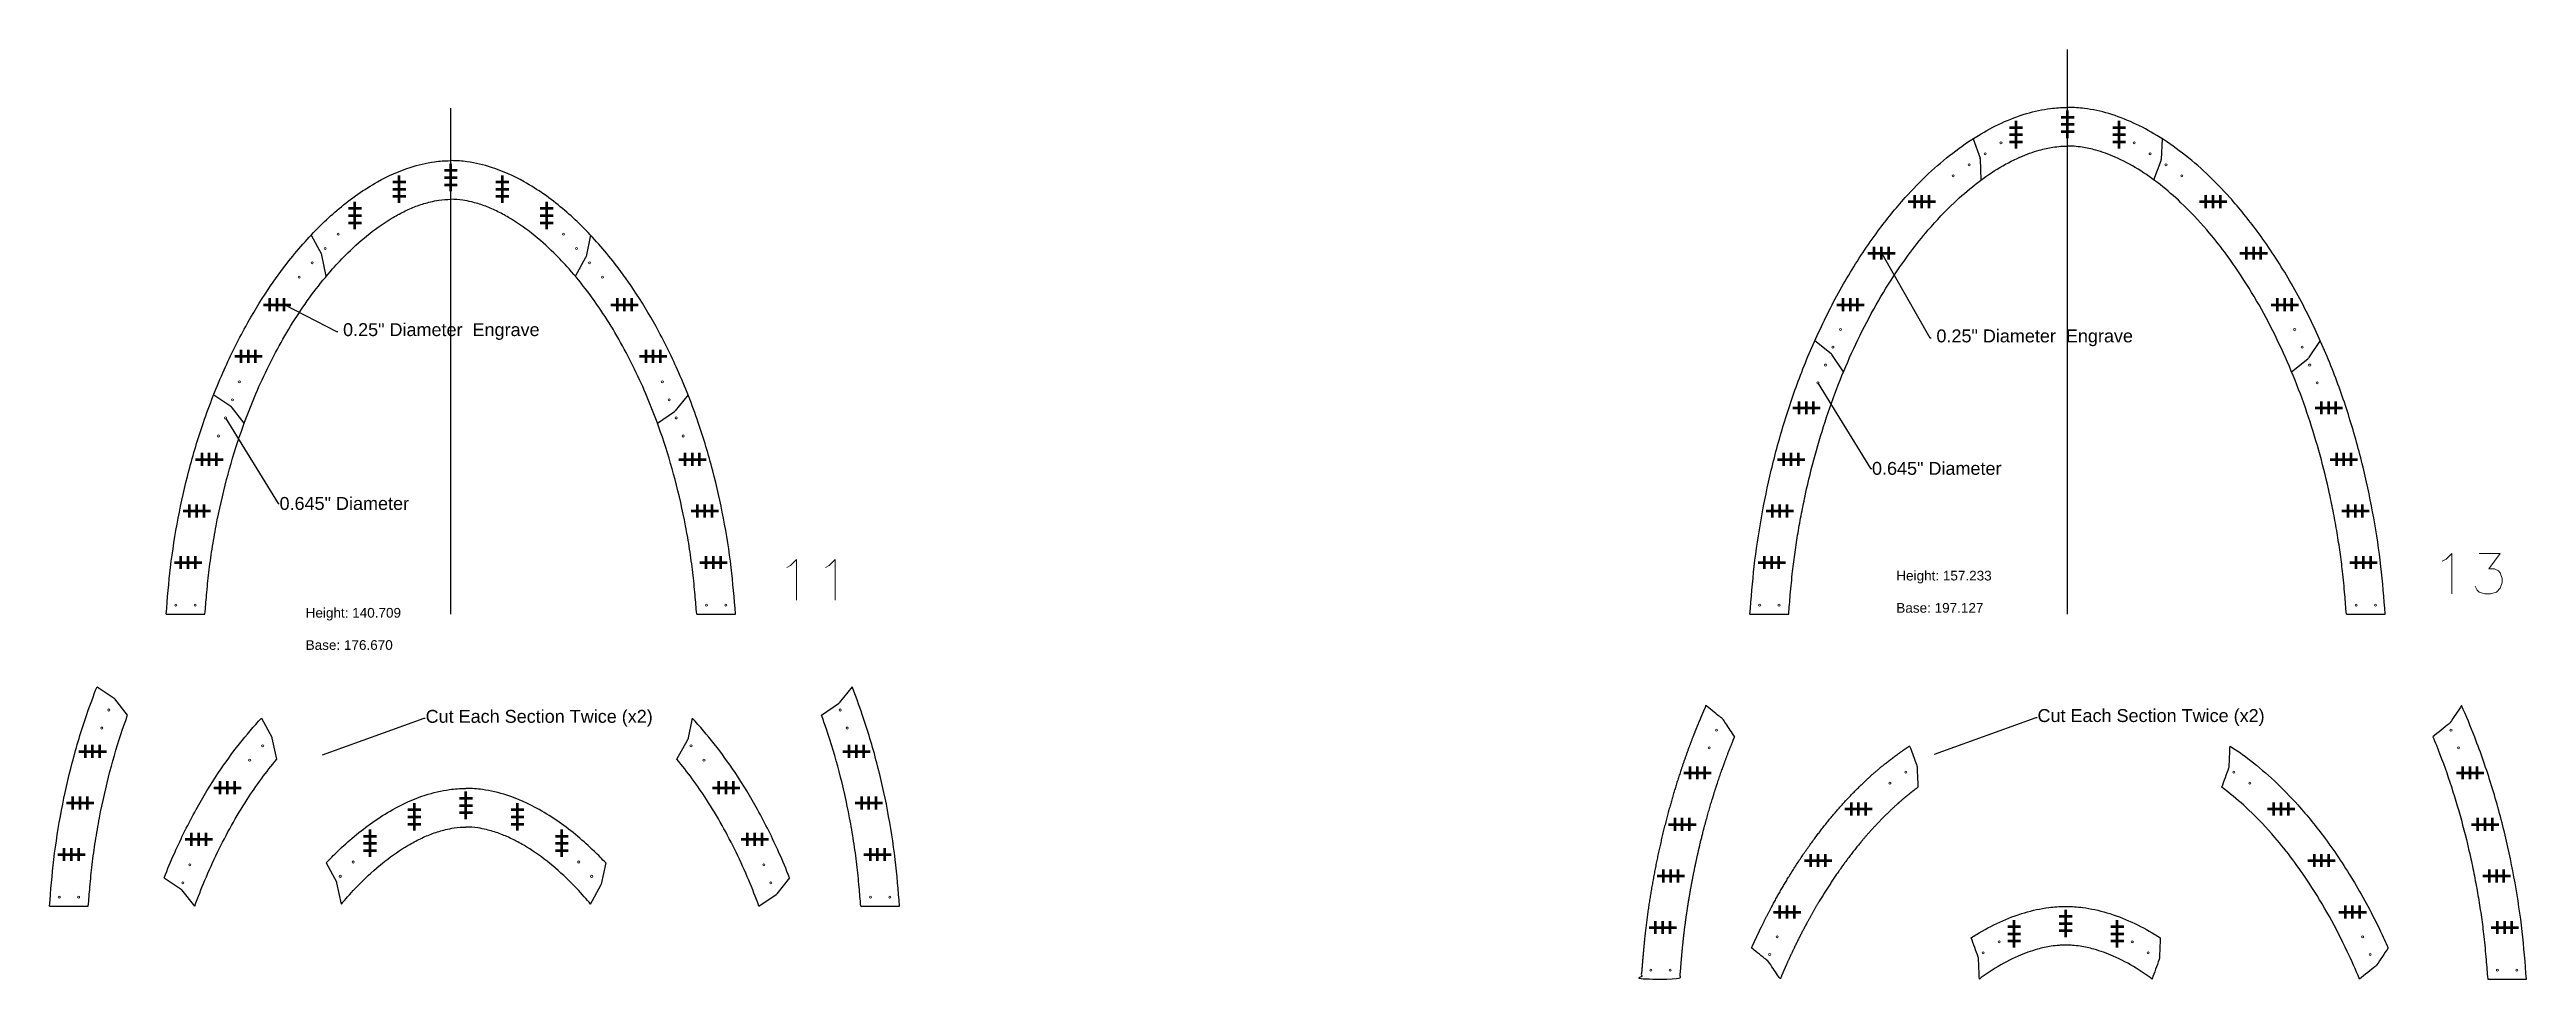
# Model space of a CAD drawing. Header units: inches. Extents: x -241 to 10083, y -1696 to 1281.
# Drawn here: x 2006 to 2774, y -1454 to -1165 of the extents above; entities that cross this region are included whole.
import ezdxf
from ezdxf import colors
from ezdxf.entities.mleader import LeaderData, LeaderLine
from ezdxf.math import Vec2, Vec3

# ---------------------------------------------------------------- set-up
doc = ezdxf.new("R2010")
doc.units = ezdxf.units.IN
doc.header["$MEASUREMENT"] = 0
doc.header["$PDMODE"] = 2
doc.header["$PDSIZE"] = 2
for name, color, linetype, lineweight in [('Annotation', 7, 'Continuous', 9), ('Drilling', 3, 'Continuous', 13), ('Engrave', 4, 'Continuous', 50)]:
    doc.layers.add(name, color=color, linetype=linetype, lineweight=lineweight)
doc.styles.get("Standard").update_dxf_attribs({"font": 'Arial.ttf'})

msp = doc.modelspace()

# ---------------------------------------------------------------- texts
at = {"layer": 'Annotation', "char_height": 3, "attachment_point": 1}
for s, insert in [('Height: 157.233\\P \\PBase: 197.127', (2578.68324, -1327.20412)), ('Height: 140.709\\P \\PBase: 176.670', (2085.04661, -1338.73072))]:
    msp.add_mtext_dynamic_manual_height_columns(s, width=45.2101633, gutter_width=1, heights=[0], dxfattribs=dict(at, insert=insert))

# ---------------------------------------------------------------- blocks, each defined once
blk = doc.blocks.new('*U1269')
at = {"layer": 'Engrave'}
blk.add_point((0, 0), dxfattribs=at)
blk = doc.blocks.new('*U1270')
at = {"layer": 'Engrave', "color": 0, "linetype": 'ByBlock', "lineweight": -2, "transparency": 16777216}
for p in [(0, 0), (2.25, 0), (4.5, 0)]:
    blk.add_blockref('*U1269', p, dxfattribs=at)
blk = doc.blocks.new('*U1271')
at = {"layer": 'Engrave'}
blk.add_point((0, 0), dxfattribs=at)
blk = doc.blocks.new('*U1272')
at = {"layer": 'Engrave', "color": 0, "linetype": 'ByBlock', "lineweight": -2, "transparency": 16777216}
for p in [(0, 0), (2.25, 0), (4.5, 0)]:
    blk.add_blockref('*U1271', p, dxfattribs=at)
blk = doc.blocks.new('*U1273')
at = {"layer": 'Engrave'}
blk.add_point((0, 0), dxfattribs=at)
blk = doc.blocks.new('*U1274')
at = {"layer": 'Engrave', "color": 0, "linetype": 'ByBlock', "lineweight": -2, "transparency": 16777216}
for p in [(0, 0), (2.25, 0), (4.5, 0)]:
    blk.add_blockref('*U1273', p, dxfattribs=at)
blk = doc.blocks.new('*U1275')
at = {"layer": 'Engrave'}
blk.add_point((0, 0), dxfattribs=at)
blk = doc.blocks.new('*U1276')
at = {"layer": 'Engrave', "color": 0, "linetype": 'ByBlock', "lineweight": -2, "transparency": 16777216}
for p in [(0, 0), (2.25, 0), (4.5, 0)]:
    blk.add_blockref('*U1275', p, dxfattribs=at)
blk = doc.blocks.new('*U1277')
at = {"layer": 'Engrave'}
blk.add_point((0, 0), dxfattribs=at)
blk = doc.blocks.new('*U1278')
at = {"layer": 'Engrave', "color": 0, "linetype": 'ByBlock', "lineweight": -2, "transparency": 16777216}
for p in [(0, 0), (2.25, 0), (4.5, 0)]:
    blk.add_blockref('*U1277', p, dxfattribs=at)
blk = doc.blocks.new('*U1279')
at = {"layer": 'Engrave'}
blk.add_point((0, 0), dxfattribs=at)
blk = doc.blocks.new('*U1280')
at = {"layer": 'Engrave', "color": 0, "linetype": 'ByBlock', "lineweight": -2, "transparency": 16777216}
for p in [(0, 0), (2.25, 0), (4.5, 0)]:
    blk.add_blockref('*U1279', p, dxfattribs=at)
blk = doc.blocks.new('*U1281')
at = {"layer": 'Engrave'}
blk.add_point((0, 0), dxfattribs=at)
blk = doc.blocks.new('*U1282')
at = {"layer": 'Engrave', "color": 0, "linetype": 'ByBlock', "lineweight": -2, "transparency": 16777216}
for p in [(0, 0), (2.25, 0), (4.5, 0)]:
    blk.add_blockref('*U1281', p, dxfattribs=at)
blk = doc.blocks.new('*U1283')
at = {"layer": 'Engrave'}
blk.add_point((0, 0), dxfattribs=at)
blk = doc.blocks.new('*U1284')
at = {"layer": 'Engrave', "color": 0, "linetype": 'ByBlock', "lineweight": -2, "transparency": 16777216}
for p in [(0, 0), (2.25, 0), (4.5, 0)]:
    blk.add_blockref('*U1283', p, dxfattribs=at)
blk = doc.blocks.new('*U1285')
at = {"layer": 'Engrave'}
blk.add_point((0, 0), dxfattribs=at)
blk = doc.blocks.new('*U1286')
at = {"layer": 'Engrave', "color": 0, "linetype": 'ByBlock', "lineweight": -2, "transparency": 16777216}
for p in [(0, 0), (2.25, 0), (4.5, 0)]:
    blk.add_blockref('*U1285', p, dxfattribs=at)
blk = doc.blocks.new('*U1287')
at = {"layer": 'Engrave'}
blk.add_point((0, 0), dxfattribs=at)
blk = doc.blocks.new('*U1288')
at = {"layer": 'Engrave', "color": 0, "linetype": 'ByBlock', "lineweight": -2, "transparency": 16777216}
for p in [(0, 0), (2.25, 0), (4.5, 0)]:
    blk.add_blockref('*U1287', p, dxfattribs=at)
blk = doc.blocks.new('*U1289')
at = {"layer": 'Engrave'}
blk.add_point((0, 0), dxfattribs=at)
blk = doc.blocks.new('*U1290')
at = {"layer": 'Engrave', "color": 0, "linetype": 'ByBlock', "lineweight": -2, "transparency": 16777216}
for p in [(0, 0), (2.25, 0), (4.5, 0)]:
    blk.add_blockref('*U1289', p, dxfattribs=at)
blk = doc.blocks.new('*U1291')
at = {"layer": 'Engrave'}
blk.add_point((0, 0), dxfattribs=at)
blk = doc.blocks.new('*U1292')
at = {"layer": 'Engrave', "color": 0, "linetype": 'ByBlock', "lineweight": -2, "transparency": 16777216}
for p in [(0, 0), (2.25, 0), (4.5, 0)]:
    blk.add_blockref('*U1291', p, dxfattribs=at)
blk = doc.blocks.new('*U1293')
at = {"layer": 'Engrave'}
blk.add_point((0, 0), dxfattribs=at)
blk = doc.blocks.new('*U1294')
at = {"layer": 'Engrave', "color": 0, "linetype": 'ByBlock', "lineweight": -2, "transparency": 16777216}
for p in [(0, 0), (2.25, 0), (4.5, 0)]:
    blk.add_blockref('*U1293', p, dxfattribs=at)
blk = doc.blocks.new('*U1295')
at = {"layer": 'Engrave'}
blk.add_point((0, 0), dxfattribs=at)
blk = doc.blocks.new('*U1296')
at = {"layer": 'Engrave', "color": 0, "linetype": 'ByBlock', "lineweight": -2, "transparency": 16777216}
for p in [(0, 0), (2.25, 0), (4.5, 0)]:
    blk.add_blockref('*U1295', p, dxfattribs=at)
blk = doc.blocks.new('*U1297')
at = {"layer": 'Engrave'}
blk.add_point((0, 0), dxfattribs=at)
blk = doc.blocks.new('*U1298')
at = {"layer": 'Engrave', "color": 0, "linetype": 'ByBlock', "lineweight": -2, "transparency": 16777216}
for p in [(0, 0), (2.25, 0), (4.5, 0)]:
    blk.add_blockref('*U1297', p, dxfattribs=at)
blk = doc.blocks.new('*U1299')
at = {"layer": 'Engrave'}
blk.add_point((0, 0), dxfattribs=at)
blk = doc.blocks.new('*U1300')
at = {"layer": 'Engrave', "color": 0, "linetype": 'ByBlock', "lineweight": -2, "transparency": 16777216}
for p in [(0, 0), (2.25, 0), (4.5, 0)]:
    blk.add_blockref('*U1299', p, dxfattribs=at)
blk = doc.blocks.new('*U1301')
at = {"layer": 'Engrave'}
blk.add_point((0, 0), dxfattribs=at)
blk = doc.blocks.new('*U1302')
at = {"layer": 'Engrave', "color": 0, "linetype": 'ByBlock', "lineweight": -2, "transparency": 16777216}
for p in [(0, 0), (2.25, 0), (4.5, 0)]:
    blk.add_blockref('*U1301', p, dxfattribs=at)
blk = doc.blocks.new('*U1303')
at = {"layer": 'Engrave'}
blk.add_point((0, 0), dxfattribs=at)
blk = doc.blocks.new('*U1304')
at = {"layer": 'Engrave', "color": 0, "linetype": 'ByBlock', "lineweight": -2, "transparency": 16777216}
for p in [(0, 0), (2.25, 0), (4.5, 0)]:
    blk.add_blockref('*U1303', p, dxfattribs=at)
blk = doc.blocks.new('*U1305')
at = {"layer": 'Engrave'}
blk.add_point((0, 0), dxfattribs=at)
blk = doc.blocks.new('*U1306')
at = {"layer": 'Engrave', "color": 0, "linetype": 'ByBlock', "lineweight": -2, "transparency": 16777216}
for p in [(0, 0), (2.25, 0), (4.5, 0)]:
    blk.add_blockref('*U1305', p, dxfattribs=at)
blk = doc.blocks.new('*U1307')
at = {"layer": 'Engrave'}
blk.add_point((0, 0), dxfattribs=at)
blk = doc.blocks.new('*U1308')
at = {"layer": 'Engrave', "color": 0, "linetype": 'ByBlock', "lineweight": -2, "transparency": 16777216}
for p in [(0, 0), (2.25, 0), (4.5, 0)]:
    blk.add_blockref('*U1307', p, dxfattribs=at)
blk = doc.blocks.new('*U1309')
at = {"layer": 'Engrave'}
blk.add_point((0, 0), dxfattribs=at)
blk = doc.blocks.new('*U1310')
at = {"layer": 'Engrave', "color": 0, "linetype": 'ByBlock', "lineweight": -2, "transparency": 16777216}
for p in [(0, 0), (2.25, 0), (4.5, 0)]:
    blk.add_blockref('*U1309', p, dxfattribs=at)
blk = doc.blocks.new('*U1311')
at = {"layer": 'Engrave'}
blk.add_point((0, 0), dxfattribs=at)
blk = doc.blocks.new('*U1312')
at = {"layer": 'Engrave', "color": 0, "linetype": 'ByBlock', "lineweight": -2, "transparency": 16777216}
for p in [(0, 0), (2.25, 0), (4.5, 0)]:
    blk.add_blockref('*U1311', p, dxfattribs=at)
blk = doc.blocks.new('*U1313')
at = {"layer": 'Engrave'}
blk.add_point((0, 0), dxfattribs=at)
blk = doc.blocks.new('*U1314')
at = {"layer": 'Engrave', "color": 0, "linetype": 'ByBlock', "lineweight": -2, "transparency": 16777216}
for p in [(0, 0), (2.25, 0), (4.5, 0)]:
    blk.add_blockref('*U1313', p, dxfattribs=at)
blk = doc.blocks.new('*U1315')
at = {"layer": 'Engrave'}
blk.add_point((0, 0), dxfattribs=at)
blk = doc.blocks.new('*U1316')
at = {"layer": 'Engrave', "color": 0, "linetype": 'ByBlock', "lineweight": -2, "transparency": 16777216}
for p in [(0, 0), (2.25, 0), (4.5, 0)]:
    blk.add_blockref('*U1315', p, dxfattribs=at)
blk = doc.blocks.new('*U1317')
at = {"layer": 'Engrave'}
blk.add_point((0, 0), dxfattribs=at)
blk = doc.blocks.new('*U1318')
at = {"layer": 'Engrave', "color": 0, "linetype": 'ByBlock', "lineweight": -2, "transparency": 16777216}
for p in [(0, 0), (2.25, 0), (4.5, 0)]:
    blk.add_blockref('*U1317', p, dxfattribs=at)
blk = doc.blocks.new('*U1319')
at = {"layer": 'Engrave'}
blk.add_point((0, 0), dxfattribs=at)
blk = doc.blocks.new('*U1320')
at = {"layer": 'Engrave', "color": 0, "linetype": 'ByBlock', "lineweight": -2, "transparency": 16777216}
for p in [(0, 0), (2.25, 0), (4.5, 0)]:
    blk.add_blockref('*U1319', p, dxfattribs=at)
blk = doc.blocks.new('*U1321')
at = {"layer": 'Engrave'}
blk.add_point((0, 0), dxfattribs=at)
blk = doc.blocks.new('*U1322')
at = {"layer": 'Engrave', "color": 0, "linetype": 'ByBlock', "lineweight": -2, "transparency": 16777216}
for p in [(0, 0), (2.25, 0), (4.5, 0)]:
    blk.add_blockref('*U1321', p, dxfattribs=at)
blk = doc.blocks.new('*U1323')
at = {"layer": 'Engrave'}
blk.add_point((0, 0), dxfattribs=at)
blk = doc.blocks.new('*U1324')
at = {"layer": 'Engrave', "color": 0, "linetype": 'ByBlock', "lineweight": -2, "transparency": 16777216}
for p in [(0, 0), (2.25, 0), (4.5, 0)]:
    blk.add_blockref('*U1323', p, dxfattribs=at)
blk = doc.blocks.new('*U1325')
at = {"layer": 'Engrave'}
blk.add_point((0, 0), dxfattribs=at)
blk = doc.blocks.new('*U1326')
at = {"layer": 'Engrave', "color": 0, "linetype": 'ByBlock', "lineweight": -2, "transparency": 16777216}
for p in [(0, 0), (2.25, 0), (4.5, 0)]:
    blk.add_blockref('*U1325', p, dxfattribs=at)
blk = doc.blocks.new('*U1327')
at = {"layer": 'Engrave'}
blk.add_point((0, 0), dxfattribs=at)
blk = doc.blocks.new('*U1328')
at = {"layer": 'Engrave', "color": 0, "linetype": 'ByBlock', "lineweight": -2, "transparency": 16777216}
for p in [(0, 0), (2.25, 0), (4.5, 0)]:
    blk.add_blockref('*U1327', p, dxfattribs=at)
blk = doc.blocks.new('*U518')
at = {"layer": 'Engrave'}
blk.add_point((0, 0), dxfattribs=at)
blk = doc.blocks.new('*U519')
at = {"layer": 'Engrave', "color": 0, "linetype": 'ByBlock', "lineweight": -2, "transparency": 16777216}
for p in [(0, 0), (2.25, 0), (4.5, 0)]:
    blk.add_blockref('*U518', p, dxfattribs=at)
blk = doc.blocks.new('*U1162')
at = {"layer": 'Engrave'}
blk.add_point((0, 0), dxfattribs=at)
blk = doc.blocks.new('*U1163')
at = {"layer": 'Engrave', "color": 0, "linetype": 'ByBlock', "lineweight": -2, "transparency": 16777216}
for p in [(0, 0), (2.25, 0), (4.5, 0)]:
    blk.add_blockref('*U1162', p, dxfattribs=at)
blk = doc.blocks.new('*U1164')
at = {"layer": 'Engrave'}
blk.add_point((0, 0), dxfattribs=at)
blk = doc.blocks.new('*U1165')
at = {"layer": 'Engrave', "color": 0, "linetype": 'ByBlock', "lineweight": -2, "transparency": 16777216}
for p in [(0, 0), (2.25, 0), (4.5, 0)]:
    blk.add_blockref('*U1164', p, dxfattribs=at)
blk = doc.blocks.new('*U1166')
at = {"layer": 'Engrave'}
blk.add_point((0, 0), dxfattribs=at)
blk = doc.blocks.new('*U1167')
at = {"layer": 'Engrave', "color": 0, "linetype": 'ByBlock', "lineweight": -2, "transparency": 16777216}
for p in [(0, 0), (2.25, 0), (4.5, 0)]:
    blk.add_blockref('*U1166', p, dxfattribs=at)
blk = doc.blocks.new('*U1168')
at = {"layer": 'Engrave'}
blk.add_point((0, 0), dxfattribs=at)
blk = doc.blocks.new('*U1169')
at = {"layer": 'Engrave', "color": 0, "linetype": 'ByBlock', "lineweight": -2, "transparency": 16777216}
for p in [(0, 0), (2.25, 0), (4.5, 0)]:
    blk.add_blockref('*U1168', p, dxfattribs=at)
blk = doc.blocks.new('*U1170')
at = {"layer": 'Engrave'}
blk.add_point((0, 0), dxfattribs=at)
blk = doc.blocks.new('*U1171')
at = {"layer": 'Engrave', "color": 0, "linetype": 'ByBlock', "lineweight": -2, "transparency": 16777216}
for p in [(0, 0), (2.25, 0), (4.5, 0)]:
    blk.add_blockref('*U1170', p, dxfattribs=at)
blk = doc.blocks.new('*U1172')
at = {"layer": 'Engrave'}
blk.add_point((0, 0), dxfattribs=at)
blk = doc.blocks.new('*U1173')
at = {"layer": 'Engrave', "color": 0, "linetype": 'ByBlock', "lineweight": -2, "transparency": 16777216}
for p in [(0, 0), (2.25, 0), (4.5, 0)]:
    blk.add_blockref('*U1172', p, dxfattribs=at)
blk = doc.blocks.new('*U1174')
at = {"layer": 'Engrave'}
blk.add_point((0, 0), dxfattribs=at)
blk = doc.blocks.new('*U1175')
at = {"layer": 'Engrave', "color": 0, "linetype": 'ByBlock', "lineweight": -2, "transparency": 16777216}
for p in [(0, 0), (2.25, 0), (4.5, 0)]:
    blk.add_blockref('*U1174', p, dxfattribs=at)
blk = doc.blocks.new('*U1176')
at = {"layer": 'Engrave'}
blk.add_point((0, 0), dxfattribs=at)
blk = doc.blocks.new('*U1177')
at = {"layer": 'Engrave', "color": 0, "linetype": 'ByBlock', "lineweight": -2, "transparency": 16777216}
for p in [(0, 0), (2.25, 0), (4.5, 0)]:
    blk.add_blockref('*U1176', p, dxfattribs=at)
blk = doc.blocks.new('*U1178')
at = {"layer": 'Engrave'}
blk.add_point((0, 0), dxfattribs=at)
blk = doc.blocks.new('*U1179')
at = {"layer": 'Engrave', "color": 0, "linetype": 'ByBlock', "lineweight": -2, "transparency": 16777216}
for p in [(0, 0), (2.25, 0), (4.5, 0)]:
    blk.add_blockref('*U1178', p, dxfattribs=at)
blk = doc.blocks.new('*U1180')
at = {"layer": 'Engrave'}
blk.add_point((0, 0), dxfattribs=at)
blk = doc.blocks.new('*U1181')
at = {"layer": 'Engrave', "color": 0, "linetype": 'ByBlock', "lineweight": -2, "transparency": 16777216}
for p in [(0, 0), (2.25, 0), (4.5, 0)]:
    blk.add_blockref('*U1180', p, dxfattribs=at)
blk = doc.blocks.new('*U1182')
at = {"layer": 'Engrave'}
blk.add_point((0, 0), dxfattribs=at)
blk = doc.blocks.new('*U1183')
at = {"layer": 'Engrave', "color": 0, "linetype": 'ByBlock', "lineweight": -2, "transparency": 16777216}
for p in [(0, 0), (2.25, 0), (4.5, 0)]:
    blk.add_blockref('*U1182', p, dxfattribs=at)
blk = doc.blocks.new('*U1184')
at = {"layer": 'Engrave'}
blk.add_point((0, 0), dxfattribs=at)
blk = doc.blocks.new('*U1185')
at = {"layer": 'Engrave', "color": 0, "linetype": 'ByBlock', "lineweight": -2, "transparency": 16777216}
for p in [(0, 0), (2.25, 0), (4.5, 0)]:
    blk.add_blockref('*U1184', p, dxfattribs=at)
blk = doc.blocks.new('*U1186')
at = {"layer": 'Engrave'}
blk.add_point((0, 0), dxfattribs=at)
blk = doc.blocks.new('*U1187')
at = {"layer": 'Engrave', "color": 0, "linetype": 'ByBlock', "lineweight": -2, "transparency": 16777216}
for p in [(0, 0), (2.25, 0), (4.5, 0)]:
    blk.add_blockref('*U1186', p, dxfattribs=at)
blk = doc.blocks.new('*U1188')
at = {"layer": 'Engrave'}
blk.add_point((0, 0), dxfattribs=at)
blk = doc.blocks.new('*U1189')
at = {"layer": 'Engrave', "color": 0, "linetype": 'ByBlock', "lineweight": -2, "transparency": 16777216}
for p in [(0, 0), (2.25, 0), (4.5, 0)]:
    blk.add_blockref('*U1188', p, dxfattribs=at)
blk = doc.blocks.new('*U1190')
at = {"layer": 'Engrave'}
blk.add_point((0, 0), dxfattribs=at)
blk = doc.blocks.new('*U1191')
at = {"layer": 'Engrave', "color": 0, "linetype": 'ByBlock', "lineweight": -2, "transparency": 16777216}
for p in [(0, 0), (2.25, 0), (4.5, 0)]:
    blk.add_blockref('*U1190', p, dxfattribs=at)
blk = doc.blocks.new('*U1192')
at = {"layer": 'Engrave'}
blk.add_point((0, 0), dxfattribs=at)
blk = doc.blocks.new('*U1193')
at = {"layer": 'Engrave', "color": 0, "linetype": 'ByBlock', "lineweight": -2, "transparency": 16777216}
for p in [(0, 0), (2.25, 0), (4.5, 0)]:
    blk.add_blockref('*U1192', p, dxfattribs=at)
blk = doc.blocks.new('*U1194')
at = {"layer": 'Engrave'}
blk.add_point((0, 0), dxfattribs=at)
blk = doc.blocks.new('*U1195')
at = {"layer": 'Engrave', "color": 0, "linetype": 'ByBlock', "lineweight": -2, "transparency": 16777216}
for p in [(0, 0), (2.25, 0), (4.5, 0)]:
    blk.add_blockref('*U1194', p, dxfattribs=at)
blk = doc.blocks.new('*U1233')
at = {"layer": 'Engrave'}
blk.add_point((0, 0), dxfattribs=at)
blk = doc.blocks.new('*U1234')
at = {"layer": 'Engrave', "color": 0, "linetype": 'ByBlock', "lineweight": -2, "transparency": 16777216}
for p in [(0, 0), (2.25, 0), (4.5, 0)]:
    blk.add_blockref('*U1233', p, dxfattribs=at)
blk = doc.blocks.new('*U1235')
at = {"layer": 'Engrave'}
blk.add_point((0, 0), dxfattribs=at)
blk = doc.blocks.new('*U1236')
at = {"layer": 'Engrave', "color": 0, "linetype": 'ByBlock', "lineweight": -2, "transparency": 16777216}
for p in [(0, 0), (2.25, 0), (4.5, 0)]:
    blk.add_blockref('*U1235', p, dxfattribs=at)
blk = doc.blocks.new('*U1237')
at = {"layer": 'Engrave'}
blk.add_point((0, 0), dxfattribs=at)
blk = doc.blocks.new('*U1238')
at = {"layer": 'Engrave', "color": 0, "linetype": 'ByBlock', "lineweight": -2, "transparency": 16777216}
for p in [(0, 0), (2.25, 0), (4.5, 0)]:
    blk.add_blockref('*U1237', p, dxfattribs=at)
blk = doc.blocks.new('*U1239')
at = {"layer": 'Engrave'}
blk.add_point((0, 0), dxfattribs=at)
blk = doc.blocks.new('*U1240')
at = {"layer": 'Engrave', "color": 0, "linetype": 'ByBlock', "lineweight": -2, "transparency": 16777216}
for p in [(0, 0), (2.25, 0), (4.5, 0)]:
    blk.add_blockref('*U1239', p, dxfattribs=at)
blk = doc.blocks.new('*U1241')
at = {"layer": 'Engrave'}
blk.add_point((0, 0), dxfattribs=at)
blk = doc.blocks.new('*U1242')
at = {"layer": 'Engrave', "color": 0, "linetype": 'ByBlock', "lineweight": -2, "transparency": 16777216}
for p in [(0, 0), (2.25, 0), (4.5, 0)]:
    blk.add_blockref('*U1241', p, dxfattribs=at)
blk = doc.blocks.new('*U1243')
at = {"layer": 'Engrave'}
blk.add_point((0, 0), dxfattribs=at)
blk = doc.blocks.new('*U1244')
at = {"layer": 'Engrave', "color": 0, "linetype": 'ByBlock', "lineweight": -2, "transparency": 16777216}
for p in [(0, 0), (2.25, 0), (4.5, 0)]:
    blk.add_blockref('*U1243', p, dxfattribs=at)
blk = doc.blocks.new('*U1245')
at = {"layer": 'Engrave'}
blk.add_point((0, 0), dxfattribs=at)
blk = doc.blocks.new('*U1246')
at = {"layer": 'Engrave', "color": 0, "linetype": 'ByBlock', "lineweight": -2, "transparency": 16777216}
for p in [(0, 0), (2.25, 0), (4.5, 0)]:
    blk.add_blockref('*U1245', p, dxfattribs=at)
blk = doc.blocks.new('*U1247')
at = {"layer": 'Engrave'}
blk.add_point((0, 0), dxfattribs=at)
blk = doc.blocks.new('*U1248')
at = {"layer": 'Engrave', "color": 0, "linetype": 'ByBlock', "lineweight": -2, "transparency": 16777216}
for p in [(0, 0), (2.25, 0), (4.5, 0)]:
    blk.add_blockref('*U1247', p, dxfattribs=at)
blk = doc.blocks.new('*U1249')
at = {"layer": 'Engrave'}
blk.add_point((0, 0), dxfattribs=at)
blk = doc.blocks.new('*U1250')
at = {"layer": 'Engrave', "color": 0, "linetype": 'ByBlock', "lineweight": -2, "transparency": 16777216}
for p in [(0, 0), (2.25, 0), (4.5, 0)]:
    blk.add_blockref('*U1249', p, dxfattribs=at)
blk = doc.blocks.new('*U1251')
at = {"layer": 'Engrave'}
blk.add_point((0, 0), dxfattribs=at)
blk = doc.blocks.new('*U1252')
at = {"layer": 'Engrave', "color": 0, "linetype": 'ByBlock', "lineweight": -2, "transparency": 16777216}
for p in [(0, 0), (2.25, 0), (4.5, 0)]:
    blk.add_blockref('*U1251', p, dxfattribs=at)
blk = doc.blocks.new('*U1253')
at = {"layer": 'Engrave'}
blk.add_point((0, 0), dxfattribs=at)
blk = doc.blocks.new('*U1254')
at = {"layer": 'Engrave', "color": 0, "linetype": 'ByBlock', "lineweight": -2, "transparency": 16777216}
for p in [(0, 0), (2.25, 0), (4.5, 0)]:
    blk.add_blockref('*U1253', p, dxfattribs=at)
blk = doc.blocks.new('*U1255')
at = {"layer": 'Engrave'}
blk.add_point((0, 0), dxfattribs=at)
blk = doc.blocks.new('*U1256')
at = {"layer": 'Engrave', "color": 0, "linetype": 'ByBlock', "lineweight": -2, "transparency": 16777216}
for p in [(0, 0), (2.25, 0), (4.5, 0)]:
    blk.add_blockref('*U1255', p, dxfattribs=at)
blk = doc.blocks.new('*U1257')
at = {"layer": 'Engrave'}
blk.add_point((0, 0), dxfattribs=at)
blk = doc.blocks.new('*U1258')
at = {"layer": 'Engrave', "color": 0, "linetype": 'ByBlock', "lineweight": -2, "transparency": 16777216}
for p in [(0, 0), (2.25, 0), (4.5, 0)]:
    blk.add_blockref('*U1257', p, dxfattribs=at)
blk = doc.blocks.new('*U1259')
at = {"layer": 'Engrave'}
blk.add_point((0, 0), dxfattribs=at)
blk = doc.blocks.new('*U1260')
at = {"layer": 'Engrave', "color": 0, "linetype": 'ByBlock', "lineweight": -2, "transparency": 16777216}
for p in [(0, 0), (2.25, 0), (4.5, 0)]:
    blk.add_blockref('*U1259', p, dxfattribs=at)
blk = doc.blocks.new('*U1261')
at = {"layer": 'Engrave'}
blk.add_point((0, 0), dxfattribs=at)
blk = doc.blocks.new('*U1262')
at = {"layer": 'Engrave', "color": 0, "linetype": 'ByBlock', "lineweight": -2, "transparency": 16777216}
for p in [(0, 0), (2.25, 0), (4.5, 0)]:
    blk.add_blockref('*U1261', p, dxfattribs=at)
blk = doc.blocks.new('*U1263')
at = {"layer": 'Engrave'}
blk.add_point((0, 0), dxfattribs=at)
blk = doc.blocks.new('*U1264')
at = {"layer": 'Engrave', "color": 0, "linetype": 'ByBlock', "lineweight": -2, "transparency": 16777216}
for p in [(0, 0), (2.25, 0), (4.5, 0)]:
    blk.add_blockref('*U1263', p, dxfattribs=at)
blk = doc.blocks.new('*U1265')
at = {"layer": 'Engrave'}
blk.add_point((0, 0), dxfattribs=at)
blk = doc.blocks.new('*U1266')
at = {"layer": 'Engrave', "color": 0, "linetype": 'ByBlock', "lineweight": -2, "transparency": 16777216}
for p in [(0, 0), (2.25, 0), (4.5, 0)]:
    blk.add_blockref('*U1265', p, dxfattribs=at)
blk = doc.blocks.new('*U1267')
at = {"layer": 'Engrave'}
blk.add_point((0, 0), dxfattribs=at)
blk = doc.blocks.new('*U1268')
at = {"layer": 'Engrave', "color": 0, "linetype": 'ByBlock', "lineweight": -2, "transparency": 16777216}
for p in [(0, 0), (2.25, 0), (4.5, 0)]:
    blk.add_blockref('*U1267', p, dxfattribs=at)

# ---------------------------------------------------------------- linework, layer by layer
for p, q in [((2631.8214, -1340.6088), (2631.8214, -1165.41934)), ((2130.10122, -1340.6088), (2130.10122, -1183.6396)), ((2602.47862, -1193.09266), (2604.69175, -1199.15345)), ((2661.16419, -1193.09266), (2660.88949, -1199.53903)), ((2605.02621, -1205.90025), (2604.75151, -1199.45388)), ((2658.6166, -1205.90025), (2660.82973, -1199.83946)), ((2086.72433, -1223.03059), (2089.95576, -1228.93195)), ((2091.43296, -1235.79388), (2090.05753, -1229.2078)), ((2173.47811, -1223.03059), (2172.10268, -1229.61666)), ((2168.76949, -1235.79388), (2172.00091, -1229.89252)), ((2553.39161, -1255.76393), (2558.46914, -1259.80078)), ((2562.30202, -1265.40315), (2558.67599, -1260.02455)), ((2710.25119, -1255.76393), (2706.62516, -1261.14253)), ((2701.34078, -1265.40315), (2706.41831, -1261.3663)), ((2056.49784, -1272.57053), (2061.80352, -1276.12963)), ((2203.70461, -1272.57053), (2199.7402, -1277.58061)), ((2065.99504, -1281.34965), (2062.03063, -1276.33957)), ((2194.2074, -1281.34965), (2199.51309, -1277.79055)), ((2041.76623, -1340.6088), (2053.80516, -1340.6088)), ((2206.39729, -1340.6088), (2218.43622, -1340.6088)), ((2533.26095, -1340.6088), (2545.29761, -1340.6088)), ((2718.34519, -1340.6088), (2730.38185, -1340.6088)), ((2020.29435, -1363.21497), (2025.60003, -1366.77407)), ((2029.79155, -1371.99409), (2025.82714, -1366.98401)), ((2254.61329, -1363.21497), (2250.64888, -1368.22505)), ((2071.35796, -1372.93417), (2074.58939, -1378.83553)), ((2204.97699, -1372.93417), (2203.60156, -1379.52024)), ((2245.11609, -1371.99409), (2250.42177, -1368.43499)), ((2076.06659, -1385.69746), (2074.69116, -1379.11138)), ((2200.26837, -1385.69746), (2203.49979, -1379.7961)), ((2091.41942, -1417.87467), (2094.65085, -1423.77603)), ((2178.17321, -1417.87467), (2176.79777, -1424.46075)), ((2041.13147, -1422.47411), (2046.43715, -1426.03321)), ((2050.62867, -1431.25323), (2046.66426, -1426.24315)), ((2096.12805, -1430.63796), (2094.75262, -1424.05189)), ((2173.46458, -1430.63796), (2176.69601, -1424.7366)), ((2225.70628, -1431.25323), (2231.01196, -1427.69413)), ((2235.20349, -1422.47411), (2231.23907, -1427.48419)), ((2005.56274, -1431.25324), (2017.60167, -1431.25324)), ((2257.30597, -1431.25323), (2269.34491, -1431.25323))]:
    msp.add_line(p, q)
for points, knots in [([(2533.26095, -1340.6088), (2533.64692, -1335.67146), (2534.42879, -1325.66991), (2536.66893, -1310.76907), (2539.78645, -1295.6649), (2543.92229, -1280.54583), (2549.19293, -1265.28755), (2555.74832, -1250.15136), (2563.58387, -1235.46945), (2572.19783, -1222.44271), (2580.63789, -1212.00811), (2588.45976, -1203.95616), (2596.03016, -1197.44813), (2603.61948, -1192.17463), (2611.29427, -1188.05318), (2618.81372, -1185.17607), (2625.66137, -1183.68506), (2629.97224, -1183.38549), (2631.73323, -1183.3761), (2631.8214, -1183.37592)], [0, 0, 0, 0, 23.442729508, 47.487903344, 71.28652079, 96.431531706, 121.649261058, 147.658622891, 174.450728203, 200.344126996, 221.48074969, 237.901013912, 253.431589415, 268.680568048, 281.563585039, 294.589825293, 306.676829074, 314.590595549, 315.007716333, 315.007716333, 315.007716333, 315.007716333]), ([(2730.38185, -1340.6088), (2729.99588, -1335.67146), (2729.21402, -1325.66991), (2726.97387, -1310.76907), (2723.85635, -1295.6649), (2719.72051, -1280.54583), (2714.44988, -1265.28755), (2707.89449, -1250.15136), (2700.05893, -1235.46945), (2691.44497, -1222.44271), (2683.00491, -1212.00811), (2675.18304, -1203.95616), (2667.61264, -1197.44813), (2660.02332, -1192.17463), (2652.34854, -1188.05318), (2644.82909, -1185.17607), (2637.98143, -1183.68506), (2633.67056, -1183.38549), (2631.90957, -1183.3761), (2631.8214, -1183.37592)], [0, 0, 0, 0, 23.442729508, 47.487903344, 71.28652079, 96.431531706, 121.649261058, 147.658622891, 174.450728203, 200.344126996, 221.48074969, 237.901013912, 253.431589415, 268.680568048, 281.563585039, 294.589825293, 306.676829074, 314.590595549, 315.007716333, 315.007716333, 315.007716333, 315.007716333]), ([(2545.29761, -1340.6088), (2545.45447, -1338.60617), (2545.61134, -1336.62695), (2545.99154, -1332.2061), (2546.22154, -1329.77907), (2546.714, -1325.40278), (2546.96825, -1323.41373), (2547.5333, -1319.42615), (2547.84381, -1317.42986), (2548.52084, -1313.39908), (2548.88787, -1311.36312), (2549.66759, -1307.31188), (2550.08122, -1305.29388), (2551.39698, -1299.26513), (2552.37531, -1295.2805), (2554.54582, -1287.36191), (2555.73637, -1283.42764), (2558.32231, -1275.65559), (2559.71887, -1271.81929), (2562.73958, -1264.25251), (2564.36421, -1260.51827), (2569.58036, -1249.48978), (2573.49854, -1242.39505), (2581.19273, -1230.68942), (2584.75576, -1225.89523), (2591.14925, -1218.44104), (2593.83321, -1215.59906), (2598.73534, -1210.96333), (2600.89621, -1209.08961), (2605.34336, -1205.60751), (2607.62411, -1204.00319), (2612.28312, -1201.13137), (2614.65565, -1199.8674), (2619.04545, -1197.93669), (2621.05195, -1197.20837), (2624.47527, -1196.25425), (2625.89491, -1195.94515), (2628.11902, -1195.60602), (2628.9391, -1195.51351), (2630.28069, -1195.41635), (2630.8021, -1195.39215), (2631.48835, -1195.37837), (2631.65583, -1195.37644), (2631.8214, -1195.37595)], [1.482850939, 1.482850939, 1.482850939, 1.482850939, 11.025855831, 11.025855831, 23.067176923, 23.067176923, 33.114904632, 33.114904632, 43.162632342, 43.162632342, 53.382703449, 53.382703449, 63.602774556, 63.602774556, 84.04291677, 84.04291677, 104.483058984, 104.483058984, 124.923201199, 124.923201199, 145.363343413, 145.363343413, 186.243627841, 186.243627841, 216.797059785, 216.797059785, 237.233314743, 237.233314743, 252.514679491, 252.514679491, 267.796044238, 267.796044238, 283.077408986, 283.077408986, 295.840590156, 295.840590156, 304.969616431, 304.969616431, 310.381351826, 310.381351826, 313.838932752, 313.838932752, 314.952382403, 314.952382403, 314.952382403, 314.952382403]), ([(2718.34519, -1340.6088), (2718.18834, -1338.60617), (2718.03146, -1336.62695), (2717.65126, -1332.2061), (2717.42126, -1329.77907), (2716.9288, -1325.40278), (2716.67455, -1323.41373), (2716.10951, -1319.42615), (2715.79899, -1317.42986), (2715.12196, -1313.39908), (2714.75494, -1311.36312), (2713.97521, -1307.31188), (2713.56158, -1305.29388), (2712.24583, -1299.26513), (2711.26749, -1295.2805), (2709.09699, -1287.36191), (2707.90644, -1283.42764), (2705.32049, -1275.65559), (2703.92394, -1271.81929), (2700.90322, -1264.25251), (2699.2786, -1260.51827), (2694.06244, -1249.48978), (2690.14426, -1242.39505), (2682.45007, -1230.68942), (2678.88704, -1225.89523), (2672.49355, -1218.44104), (2669.8096, -1215.59906), (2664.90746, -1210.96333), (2662.7466, -1209.08961), (2658.29944, -1205.60751), (2656.01869, -1204.00319), (2651.35968, -1201.13137), (2648.98715, -1199.8674), (2644.59735, -1197.93669), (2642.59085, -1197.20837), (2639.16753, -1196.25425), (2637.74789, -1195.94515), (2635.52378, -1195.60602), (2634.70371, -1195.51351), (2633.36212, -1195.41635), (2632.8407, -1195.39215), (2632.15445, -1195.37837), (2631.98697, -1195.37644), (2631.8214, -1195.37595)], [1.482850939, 1.482850939, 1.482850939, 1.482850939, 11.025855831, 11.025855831, 23.067176923, 23.067176923, 33.114904632, 33.114904632, 43.162632342, 43.162632342, 53.382703449, 53.382703449, 63.602774556, 63.602774556, 84.04291677, 84.04291677, 104.483058984, 104.483058984, 124.923201199, 124.923201199, 145.363343413, 145.363343413, 186.243627841, 186.243627841, 216.797059785, 216.797059785, 237.233314743, 237.233314743, 252.514679491, 252.514679491, 267.796044238, 267.796044238, 283.077408986, 283.077408986, 295.840590156, 295.840590156, 304.969616431, 304.969616431, 310.381351826, 310.381351826, 313.838932752, 313.838932752, 314.952382403, 314.952382403, 314.952382403, 314.952382403]), ([(2041.76623, -1340.6088), (2042.15569, -1335.77428), (2042.95843, -1325.80978), (2045.32046, -1310.94704), (2048.69682, -1295.92928), (2053.32314, -1280.47517), (2059.20429, -1265.4951), (2065.99663, -1251.73048), (2072.80943, -1240.50152), (2080.61376, -1229.6962), (2088.07683, -1221.31741), (2097.2471, -1213.00908), (2106.14154, -1206.68619), (2116.32638, -1202.06478), (2124.03984, -1200.22725), (2128.32506, -1199.90945), (2130.02536, -1199.89995), (2130.10122, -1199.89976)], [0, 0, 0, 0, 22.958299033, 47.31975376, 71.17998255, 95.795913996, 123.628356776, 147.273860736, 168.38927496, 185.733332681, 210.340363405, 221.321845413, 244.302980533, 261.679776806, 273.947663107, 281.626321116, 281.984899769, 281.984899769, 281.984899769, 281.984899769]), ([(2218.43622, -1340.6088), (2218.04676, -1335.77428), (2217.24402, -1325.80978), (2214.88199, -1310.94704), (2211.50563, -1295.92928), (2206.8793, -1280.47517), (2200.99816, -1265.4951), (2194.20582, -1251.73048), (2187.39302, -1240.50152), (2179.58868, -1229.6962), (2172.12562, -1221.31741), (2162.95534, -1213.00908), (2154.0609, -1206.68619), (2143.87607, -1202.06478), (2136.16261, -1200.22725), (2131.87738, -1199.90945), (2130.17709, -1199.89995), (2130.10122, -1199.89976)], [0, 0, 0, 0, 22.958299033, 47.31975376, 71.17998255, 95.795913996, 123.628356776, 147.273860736, 168.38927496, 185.733332681, 210.340363405, 221.321845413, 244.302980533, 261.679776806, 273.947663107, 281.626321116, 281.984899769, 281.984899769, 281.984899769, 281.984899769]), ([(2053.80516, -1340.6088), (2053.96541, -1338.62395), (2054.12568, -1336.66472), (2054.50995, -1332.35737), (2054.74015, -1330.02307), (2055.29263, -1325.31406), (2055.62513, -1322.8991), (2056.38102, -1318.06152), (2056.80408, -1315.64152), (2058.19504, -1308.38245), (2059.27663, -1303.58502), (2061.68792, -1294.41178), (2062.99651, -1290.03004), (2065.87471, -1281.52696), (2067.43808, -1277.39469), (2070.37706, -1270.40067), (2071.68186, -1267.50614), (2074.43557, -1261.82412), (2075.88593, -1259.03507), (2078.94838, -1253.57096), (2080.56205, -1250.89221), (2085.64962, -1243.04321), (2089.35298, -1238.0771), (2094.91481, -1231.80427), (2096.4901, -1230.14101), (2100.30857, -1226.38896), (2102.58264, -1224.36528), (2107.27644, -1220.66595), (2109.69242, -1218.99454), (2113.41924, -1216.80813), (2114.68783, -1216.12881), (2117.22422, -1214.91002), (2118.49424, -1214.3694), (2121.0937, -1213.41487), (2122.42545, -1213.00814), (2124.63261, -1212.47927), (2125.51767, -1212.30772), (2127.63838, -1211.99806), (2128.87597, -1211.90438), (2130.10122, -1211.89982)], [1.528467742, 1.528467742, 1.528467742, 1.528467742, 10.993264247, 10.993264247, 22.627109043, 22.627109043, 34.902077072, 34.902077072, 47.177045101, 47.177045101, 71.726981158, 71.726981158, 94.672465596, 94.672465596, 116.925921918, 116.925921918, 132.934614187, 132.934614187, 148.943306456, 148.943306456, 164.951998725, 164.951998725, 196.969383263, 196.969383263, 209.102439068, 209.102439068, 225.536530446, 225.536530446, 241.970621825, 241.970621825, 250.304345087, 250.304345087, 258.638068349, 258.638068349, 267.400476219, 267.400476219, 273.364575997, 273.364575997, 281.914364848, 281.914364848, 281.914364848, 281.914364848]), ([(2206.39729, -1340.6088), (2206.23703, -1338.62395), (2206.07676, -1336.66472), (2205.6925, -1332.35737), (2205.4623, -1330.02307), (2204.90981, -1325.31406), (2204.57732, -1322.8991), (2203.82143, -1318.06152), (2203.39837, -1315.64152), (2202.0074, -1308.38245), (2200.92582, -1303.58502), (2198.51453, -1294.41178), (2197.20594, -1290.03004), (2194.32774, -1281.52696), (2192.76436, -1277.39469), (2189.82539, -1270.40067), (2188.52058, -1267.50614), (2185.76688, -1261.82412), (2184.31652, -1259.03507), (2181.25407, -1253.57096), (2179.64039, -1250.89221), (2174.55282, -1243.04321), (2170.84946, -1238.0771), (2165.28763, -1231.80427), (2163.71235, -1230.14101), (2159.89387, -1226.38896), (2157.6198, -1224.36528), (2152.926, -1220.66595), (2150.51003, -1218.99454), (2146.7832, -1216.80813), (2145.51462, -1216.12881), (2142.97823, -1214.91002), (2141.70821, -1214.3694), (2139.10875, -1213.41487), (2137.777, -1213.00814), (2135.56984, -1212.47927), (2134.68478, -1212.30772), (2132.56407, -1211.99806), (2131.32647, -1211.90438), (2130.10122, -1211.89982)], [1.528467742, 1.528467742, 1.528467742, 1.528467742, 10.993264247, 10.993264247, 22.627109043, 22.627109043, 34.902077072, 34.902077072, 47.177045101, 47.177045101, 71.726981158, 71.726981158, 94.672465596, 94.672465596, 116.925921918, 116.925921918, 132.934614187, 132.934614187, 148.943306456, 148.943306456, 164.951998725, 164.951998725, 196.969383263, 196.969383263, 209.102439068, 209.102439068, 225.536530446, 225.536530446, 241.970621825, 241.970621825, 250.304345087, 250.304345087, 258.638068349, 258.638068349, 267.400476219, 267.400476219, 273.364575997, 273.364575997, 281.914364848, 281.914364848, 281.914364848, 281.914364848]), ([(2005.56274, -1431.25324), (2005.9522, -1426.41872), (2006.75494, -1416.45423), (2009.11697, -1401.59148), (2012.49333, -1386.57372), (2016.31124, -1373.82008), (2019.16861, -1366.06369), (2020.29435, -1363.21497)], [0, 0, 0, 0, 22.958299033, 47.31975376, 71.17998255, 95.795913996, 110.294093408, 110.294093408, 110.294093408, 110.294093408]), ([(2269.34491, -1431.25323), (2268.95544, -1426.41872), (2268.15271, -1416.45422), (2265.79067, -1401.59148), (2262.41431, -1386.57372), (2258.5964, -1373.82008), (2255.73903, -1366.06369), (2254.61329, -1363.21497)], [0, 0, 0, 0, 22.958299033, 47.31975376, 71.17998255, 95.795913996, 110.294093408, 110.294093408, 110.294093408, 110.294093408]), ([(2017.60167, -1431.25324), (2017.76192, -1429.26839), (2017.92219, -1427.30916), (2018.30646, -1423.00181), (2018.53666, -1420.66751), (2019.08914, -1415.9585), (2019.42164, -1413.54354), (2020.17752, -1408.70597), (2020.60059, -1406.28596), (2021.99155, -1399.02689), (2023.07314, -1394.22946), (2025.48443, -1385.05622), (2026.79302, -1380.67448), (2028.7488, -1374.89652), (2029.26127, -1373.44178), (2029.79155, -1371.99409)], [1.528467742, 1.528467742, 1.528467742, 1.528467742, 10.993264247, 10.993264247, 22.627109043, 22.627109043, 34.902077072, 34.902077072, 47.177045101, 47.177045101, 71.726981158, 71.726981158, 94.672465596, 94.672465596, 102.440319204, 102.440319204, 102.440319204, 102.440319204]), ([(2041.13147, -1422.47411), (2042.16683, -1419.85408), (2045.19447, -1412.64964), (2050.63026, -1401.63406), (2057.44306, -1390.40509), (2064.26316, -1380.96247), (2068.94539, -1375.49689), (2071.35796, -1372.93417)], [110.294093408, 110.294093408, 110.294093408, 110.294093408, 123.628356776, 147.273860736, 168.38927496, 185.733332681, 202.38682004, 202.38682004, 202.38682004, 202.38682004]), ([(2235.20349, -1422.47411), (2234.16812, -1419.85408), (2231.14049, -1412.64964), (2225.7047, -1401.63406), (2218.8919, -1390.40509), (2212.07179, -1380.96247), (2207.38956, -1375.49689), (2204.97699, -1372.93417)], [110.294093408, 110.294093408, 110.294093408, 110.294093408, 123.628356776, 147.273860736, 168.38927496, 185.733332681, 202.38682004, 202.38682004, 202.38682004, 202.38682004]), ([(2257.30597, -1431.25323), (2257.14572, -1429.26839), (2256.98545, -1427.30916), (2256.60118, -1423.0018), (2256.37098, -1420.6675), (2255.8185, -1415.9585), (2255.486, -1413.54354), (2254.73012, -1408.70596), (2254.30706, -1406.28596), (2252.91609, -1399.02689), (2251.8345, -1394.22946), (2249.42322, -1385.05622), (2248.11462, -1380.67448), (2246.15885, -1374.89651), (2245.64637, -1373.44178), (2245.11609, -1371.99409)], [1.528467742, 1.528467742, 1.528467742, 1.528467742, 10.993264247, 10.993264247, 22.627109043, 22.627109043, 34.902077072, 34.902077072, 47.177045101, 47.177045101, 71.726981158, 71.726981158, 94.672465596, 94.672465596, 102.440319204, 102.440319204, 102.440319204, 102.440319204]), ([(2774.23239, -1453.89788), (2770.22017, -1453.89788), (2766.20795, -1453.89788), (2762.19573, -1453.89788), (2762.03888, -1451.89525), (2761.88201, -1449.91603), (2761.50181, -1445.49517), (2761.27181, -1443.06815), (2760.77934, -1438.69186), (2760.52509, -1436.70281), (2759.96005, -1432.71523), (2759.64953, -1430.71893), (2758.9725, -1426.68816), (2758.60548, -1424.6522), (2757.82576, -1420.60096), (2757.41212, -1418.58296), (2756.09637, -1412.55421), (2755.11803, -1408.56958), (2752.94753, -1400.65099), (2751.75698, -1396.71672), (2749.17103, -1388.94467), (2747.77448, -1385.10837), (2745.91271, -1380.4447), (2745.55511, -1379.56708), (2745.19132, -1378.69223), (2746.88383, -1377.34661), (2748.57634, -1376.001), (2750.26885, -1374.65538), (2750.34836, -1374.59216), (2750.41892, -1374.51583), (2750.4757, -1374.43161), (2751.68438, -1372.63874), (2752.89306, -1370.84587), (2754.10173, -1369.05301), (2755.53905, -1372.26947), (2758.94452, -1380.44128), (2763.57105, -1393.83491), (2767.70689, -1408.95398), (2770.82441, -1424.05814), (2773.06456, -1438.95899), (2773.84642, -1448.96054), (2774.23239, -1453.89788)], [0, 0, 0, 0, 1, 1, 1, 10.543004892, 10.543004892, 22.584325983, 22.584325983, 32.632053693, 32.632053693, 42.679781402, 42.679781402, 52.89985251, 52.89985251, 63.119923617, 63.119923617, 83.560065831, 83.560065831, 104.000208045, 104.000208045, 124.440350259, 124.440350259, 129.196148159, 129.196148159, 129.196148159, 130.196148159, 130.196148159, 130.196148159, 130.500870708, 130.500870708, 130.500870708, 131.500870708, 131.500870708, 131.500870708, 148.177081336, 173.394810688, 198.539821604, 222.33843905, 246.383612886, 269.826342394, 269.826342394, 269.826342394, 269.826342394]), ([(2681.97107, -1388.03375), (2681.96673, -1388.13577), (2681.94634, -1388.23827), (2681.91131, -1388.33418), (2681.1736, -1390.35445), (2680.43589, -1392.37471), (2679.69819, -1394.39498), (2680.33813, -1394.86625), (2680.97367, -1395.34926), (2683.82818, -1397.58433), (2685.98905, -1399.45806), (2690.89118, -1404.09379), (2693.57514, -1406.93576), (2699.96863, -1414.38996), (2703.53166, -1419.18415), (2711.22585, -1430.88978), (2715.14403, -1437.9845), (2719.95564, -1448.15767), (2721.22263, -1451.01269), (2722.42237, -1453.89788), (2724.11488, -1452.55226), (2725.80739, -1451.20664), (2727.4999, -1449.86103), (2727.57941, -1449.79781), (2727.64997, -1449.72148), (2727.70675, -1449.63726), (2728.91542, -1447.84439), (2730.1241, -1446.05152), (2731.33278, -1444.25865), (2730.52836, -1442.4585), (2727.31565, -1435.53485), (2721.14052, -1423.96418), (2712.52656, -1410.93743), (2704.0865, -1400.50283), (2696.26463, -1392.45088), (2689.18824, -1386.36754), (2684.41079, -1382.97463), (2682.24577, -1381.58738), (2682.15421, -1383.73617), (2682.06264, -1385.88496), (2681.97107, -1388.03375)], [0, 0, 0, 0, 0.306313724, 0.306313724, 0.306313724, 1.306313724, 1.306313724, 1.306313724, 5.642363929, 5.642363929, 20.923728676, 20.923728676, 41.359983634, 41.359983634, 71.913415578, 71.913415578, 112.793700006, 112.793700006, 128.478044321, 128.478044321, 128.478044321, 129.478044321, 129.478044321, 129.478044321, 129.78276687, 129.78276687, 129.78276687, 130.78276687, 130.78276687, 130.78276687, 140.115918074, 166.908023386, 192.801422179, 213.938044873, 230.358309095, 245.888884598, 258.057818069, 258.057818069, 258.057818069, 259.057818069, 259.057818069, 259.057818069, 259.057818069]), ([(2050.62867, -1431.25323), (2051.61755, -1428.55356), (2052.66837, -1425.87837), (2055.01069, -1420.30425), (2056.31549, -1417.40972), (2059.06919, -1411.7277), (2060.51956, -1408.93865), (2063.58201, -1403.47454), (2065.19568, -1400.79579), (2069.7283, -1393.80296), (2072.78307, -1389.61293), (2076.06659, -1385.69746)], [102.440319204, 102.440319204, 102.440319204, 102.440319204, 116.925921918, 116.925921918, 132.934614187, 132.934614187, 148.943306456, 148.943306456, 164.951998725, 164.951998725, 191.730693255, 191.730693255, 191.730693255, 191.730693255]), ([(2225.70628, -1431.25323), (2224.7174, -1428.55356), (2223.66658, -1425.87837), (2221.32427, -1420.30425), (2220.01946, -1417.40972), (2217.26576, -1411.7277), (2215.8154, -1408.93865), (2212.75295, -1403.47454), (2211.13927, -1400.79579), (2206.60665, -1393.80296), (2203.55189, -1389.61293), (2200.26837, -1385.69746)], [102.440319204, 102.440319204, 102.440319204, 102.440319204, 116.925921918, 116.925921918, 132.934614187, 132.934614187, 148.943306456, 148.943306456, 164.951998725, 164.951998725, 191.730693255, 191.730693255, 191.730693255, 191.730693255]), ([(2091.41942, -1417.87467), (2092.57164, -1416.65074), (2095.37936, -1413.79913), (2101.94219, -1407.85316), (2110.83663, -1401.53027), (2121.02147, -1396.90887), (2128.73493, -1395.07134), (2133.02015, -1394.75354), (2134.72045, -1394.74403), (2134.79631, -1394.74384)], [202.38682004, 202.38682004, 202.38682004, 202.38682004, 210.340363405, 221.321845413, 244.302980533, 261.679776806, 273.947663107, 281.626321116, 281.984899769, 281.984899769, 281.984899769, 281.984899769]), ([(2178.17321, -1417.87467), (2177.02098, -1416.65074), (2174.21326, -1413.79913), (2167.65043, -1407.85316), (2158.756, -1401.53027), (2148.57116, -1396.90887), (2140.8577, -1395.07134), (2136.57247, -1394.75354), (2134.87218, -1394.74403), (2134.79631, -1394.74384)], [202.38682004, 202.38682004, 202.38682004, 202.38682004, 210.340363405, 221.321845413, 244.302980533, 261.679776806, 273.947663107, 281.626321116, 281.984899769, 281.984899769, 281.984899769, 281.984899769]), ([(2096.12805, -1430.63796), (2096.7704, -1429.87198), (2097.42151, -1429.11651), (2099.60991, -1426.64835), (2101.18519, -1424.98509), (2105.00366, -1421.23304), (2107.27773, -1419.20937), (2111.97153, -1415.51003), (2114.38751, -1413.83862), (2118.11433, -1411.65222), (2119.38292, -1410.9729), (2121.91931, -1409.7541), (2123.18933, -1409.21348), (2125.78879, -1408.25896), (2127.12054, -1407.85222), (2129.3277, -1407.32335), (2130.21276, -1407.15181), (2132.33347, -1406.84215), (2133.57106, -1406.74847), (2134.79631, -1406.7439)], [191.730693255, 191.730693255, 191.730693255, 191.730693255, 196.969383263, 196.969383263, 209.102439068, 209.102439068, 225.536530446, 225.536530446, 241.970621825, 241.970621825, 250.304345087, 250.304345087, 258.638068349, 258.638068349, 267.400476219, 267.400476219, 273.364575997, 273.364575997, 281.914364848, 281.914364848, 281.914364848, 281.914364848]), ([(2173.46458, -1430.63796), (2172.82223, -1429.87198), (2172.17112, -1429.11651), (2169.98272, -1426.64835), (2168.40744, -1424.98509), (2164.58897, -1421.23304), (2162.31489, -1419.20937), (2157.6211, -1415.51003), (2155.20512, -1413.83862), (2151.47829, -1411.65222), (2150.20971, -1410.9729), (2147.67332, -1409.7541), (2146.4033, -1409.21348), (2143.80384, -1408.25896), (2142.47209, -1407.85222), (2140.26493, -1407.32335), (2139.37987, -1407.15181), (2137.25916, -1406.84215), (2136.02157, -1406.74847), (2134.79631, -1406.7439)], [191.730693255, 191.730693255, 191.730693255, 191.730693255, 196.969383263, 196.969383263, 209.102439068, 209.102439068, 225.536530446, 225.536530446, 241.970621825, 241.970621825, 250.304345087, 250.304345087, 258.638068349, 258.638068349, 267.400476219, 267.400476219, 273.364575997, 273.364575997, 281.914364848, 281.914364848, 281.914364848, 281.914364848]), ([(2604.11404, -1447.15108), (2604.14906, -1447.24699), (2604.16945, -1447.3495), (2604.1738, -1447.45151), (2604.26537, -1449.6003), (2604.35693, -1451.74909), (2604.4485, -1453.89788), (2606.0639, -1452.70825), (2607.7074, -1451.59338), (2611.70542, -1449.12901), (2614.07795, -1447.86503), (2618.46775, -1445.93432), (2620.47425, -1445.206), (2623.89757, -1444.25188), (2625.31721, -1443.94278), (2627.54131, -1443.60365), (2628.36139, -1443.51114), (2629.70298, -1443.41398), (2630.22439, -1443.38978), (2630.91064, -1443.376), (2631.07813, -1443.37407), (2631.2437, -1443.37358), (2631.40927, -1443.37407), (2631.57675, -1443.376), (2632.263, -1443.38978), (2632.78441, -1443.41398), (2634.126, -1443.51114), (2634.94608, -1443.60365), (2637.17018, -1443.94278), (2638.58983, -1444.25188), (2642.01315, -1445.206), (2644.01965, -1445.93432), (2648.40945, -1447.86503), (2650.78197, -1449.12901), (2654.78, -1451.59338), (2656.4235, -1452.70825), (2658.03889, -1453.89788), (2658.7766, -1451.87762), (2659.51431, -1449.85735), (2660.25202, -1447.83709), (2660.28704, -1447.74118), (2660.30743, -1447.63867), (2660.31178, -1447.53666), (2660.40335, -1445.38787), (2660.49491, -1443.23908), (2660.58648, -1441.09029), (2660.0385, -1440.73917), (2657.17647, -1438.9537), (2651.77083, -1436.05081), (2644.25138, -1433.1737), (2637.40373, -1431.68269), (2633.09286, -1431.38312), (2631.33187, -1431.37373), (2631.2437, -1431.37355), (2631.15552, -1431.37373), (2629.39454, -1431.38312), (2625.08367, -1431.68269), (2618.23601, -1433.1737), (2610.71656, -1436.05081), (2605.31092, -1438.9537), (2602.44889, -1440.73917), (2601.90091, -1441.09029), (2602.63862, -1443.11055), (2603.37633, -1445.13082), (2604.11404, -1447.15108)], [0, 0, 0, 0, 0.306313724, 0.306313724, 0.306313724, 1.306313724, 1.306313724, 1.306313724, 12.251628267, 12.251628267, 27.532993015, 27.532993015, 40.296174185, 40.296174185, 49.425200459, 49.425200459, 54.836935855, 54.836935855, 58.29451678, 58.29451678, 59.407966431, 59.407966431, 59.407966431, 60.521416083, 60.521416083, 63.978997008, 63.978997008, 69.390732404, 69.390732404, 78.519758678, 78.519758678, 91.282939848, 91.282939848, 106.564304596, 106.564304596, 117.509619139, 117.509619139, 117.509619139, 118.509619139, 118.509619139, 118.509619139, 118.815932863, 118.815932863, 118.815932863, 119.815932863, 119.815932863, 119.815932863, 122.895978025, 135.778995016, 148.80523527, 160.892239051, 168.806005525, 169.22312631, 169.22312631, 169.22312631, 169.640247094, 177.554013568, 189.64101735, 202.667257604, 215.550274595, 218.630319757, 218.630319757, 218.630319757, 219.630319757, 219.630319757, 219.630319757, 219.630319757])]:
    msp.add_open_spline(points, degree=3, knots=knots)
for points in [[(2604.75151, -1199.45388), (2604.74716, -1199.35187), (2604.72677, -1199.24936), (2604.69175, -1199.15345)], [(2660.82973, -1199.83946), (2660.86475, -1199.74355), (2660.88514, -1199.64104), (2660.88949, -1199.53903)], [(2090.05753, -1229.2078), (2090.03749, -1229.11186), (2090.00283, -1229.01791), (2089.95576, -1228.93195)], [(2172.00091, -1229.89252), (2172.04799, -1229.80655), (2172.08265, -1229.7126), (2172.10268, -1229.61666)], [(2558.67599, -1260.02455), (2558.61921, -1259.94032), (2558.54865, -1259.864), (2558.46914, -1259.80078)], [(2706.41831, -1261.3663), (2706.49782, -1261.30309), (2706.56838, -1261.22676), (2706.62516, -1261.14253)], [(2061.80352, -1276.12963), (2061.88914, -1276.18706), (2061.96666, -1276.25873), (2062.03063, -1276.33957)], [(2199.51309, -1277.79055), (2199.5987, -1277.73312), (2199.67623, -1277.66145), (2199.7402, -1277.58061)], [(2025.60003, -1366.77407), (2025.68565, -1366.8315), (2025.76317, -1366.90317), (2025.82714, -1366.98401)], [(2250.42177, -1368.43499), (2250.50739, -1368.37756), (2250.58491, -1368.30589), (2250.64888, -1368.22505)], [(2074.69116, -1379.11138), (2074.67112, -1379.01544), (2074.63646, -1378.92149), (2074.58939, -1378.83553)], [(2203.49979, -1379.7961), (2203.54687, -1379.71013), (2203.58153, -1379.61618), (2203.60156, -1379.52024)], [(2046.43715, -1426.03321), (2046.52277, -1426.09064), (2046.60029, -1426.1623), (2046.66426, -1426.24315)], [(2094.75262, -1424.05189), (2094.73258, -1423.95595), (2094.69792, -1423.862), (2094.65085, -1423.77603)], [(2176.69601, -1424.7366), (2176.74308, -1424.65063), (2176.77774, -1424.55669), (2176.79777, -1424.46075)], [(2231.01196, -1427.69413), (2231.09758, -1427.6367), (2231.1751, -1427.56503), (2231.23907, -1427.48419)]]:
    msp.add_open_spline(points, degree=3)
for points, weights, knots in [([(2528.51486, -1378.69224), (2528.15108, -1379.56708), (2527.79348, -1380.4447), (2525.93171, -1385.10838), (2524.53515, -1388.94467), (2521.94921, -1396.71672), (2520.75866, -1400.65099), (2518.58815, -1408.56958), (2517.60982, -1412.55421), (2516.29406, -1418.58296), (2515.88043, -1420.60096), (2515.10071, -1424.6522), (2514.73368, -1426.68816), (2514.05665, -1430.71894), (2513.74614, -1432.71523), (2513.18109, -1436.70281), (2512.92684, -1438.69186), (2512.43438, -1443.06816), (2512.20438, -1445.49518), (2511.82418, -1449.91603), (2511.66731, -1451.89525), (2511.51045, -1453.89788), (2507.49823, -1453.89788), (2503.48601, -1453.89788), (2499.47379, -1453.89788), (2499.85976, -1448.96054), (2500.64163, -1438.95899), (2502.88177, -1424.05815), (2505.99929, -1408.95398), (2510.13513, -1393.83491), (2514.76166, -1380.44129), (2518.16714, -1372.26948), (2519.60445, -1369.05301), (2521.29696, -1370.39863), (2522.98947, -1371.74425), (2524.68198, -1373.08986), (2524.76211, -1373.15357), (2524.8316, -1373.22875), (2524.88883, -1373.31363), (2526.09751, -1375.1065), (2527.30618, -1376.89937), (2528.51486, -1378.69224)], [1, 1, 1, 1, 1, 1, 1, 1, 1, 1, 1, 1, 1, 1, 1, 1, 1, 1, 1, 1, 1, 1, 1, 1, 1, 1, 1, 1, 1, 1, 1, 1, 1, 1, 1, 1, 0.992216577777, 0.992216577777, 1, 1, 1, 1], [0, 0, 0, 0, 4.7557979, 4.7557979, 25.195940114, 25.195940114, 45.636082328, 45.636082328, 66.076224542, 66.076224542, 76.296295649, 76.296295649, 86.516366756, 86.516366756, 96.564094466, 96.564094466, 106.611822176, 106.611822176, 118.653143267, 118.653143267, 128.196148159, 128.196148159, 128.196148159, 129.196148159, 129.196148159, 129.196148159, 152.638877667, 176.684051503, 200.482668949, 225.627679865, 250.845409217, 267.521619845, 267.521619845, 267.521619845, 268.521619845, 268.521619845, 268.521619845, 268.827533852, 268.827533852, 268.827533852, 269.827533852, 269.827533852, 269.827533852, 269.827533852]), ([(2539.03088, -1448.51927), (2540.23956, -1450.31214), (2541.44823, -1452.10501), (2542.65691, -1453.89788), (2543.85665, -1451.01269), (2545.12364, -1448.15767), (2549.93525, -1437.9845), (2553.85343, -1430.88978), (2561.54762, -1419.18415), (2565.11065, -1414.38996), (2569.79794, -1408.92503), (2572.401, -1405.9861), (2575.12534, -1403.20748), (2579.09023, -1399.45806), (2581.2511, -1397.58433), (2584.10561, -1395.34926), (2584.74115, -1394.86625), (2585.3811, -1394.39498), (2585.28953, -1392.24619), (2585.19796, -1390.0974), (2585.1064, -1387.9486), (2585.10205, -1387.84659), (2585.08166, -1387.74409), (2585.04664, -1387.64818), (2584.30893, -1385.62791), (2583.57122, -1383.60765), (2582.83351, -1381.58738), (2580.66849, -1382.97463), (2575.89104, -1386.36754), (2568.81465, -1392.45088), (2560.99278, -1400.50283), (2552.55272, -1410.93743), (2543.93876, -1423.96418), (2537.76364, -1435.53485), (2534.55092, -1442.4585), (2533.7465, -1444.25865), (2535.43901, -1445.60427), (2537.13152, -1446.94989), (2538.82403, -1448.29551), (2538.90416, -1448.35922), (2538.97365, -1448.43439), (2539.03088, -1448.51927)], [1, 1, 1, 1, 1, 1, 1, 1, 1, 1, 1, 1, 1, 1, 1, 1, 1, 1, 1, 1, 1, 1, 1, 1, 1, 1, 1, 1, 1, 1, 1, 1, 1, 1, 1, 1, 1, 1, 1, 0.992216577777, 0.992216577777, 1], [0, 0, 0, 0, 1, 1, 1, 16.684344315, 16.684344315, 57.564628743, 57.564628743, 88.118060686, 88.118060686, 94.946936264, 108.554315644, 108.554315644, 123.835680392, 123.835680392, 128.171730597, 128.171730597, 128.171730597, 129.171730597, 129.171730597, 129.171730597, 129.478044321, 129.478044321, 129.478044321, 130.478044321, 130.478044321, 130.478044321, 142.646977792, 158.177553295, 174.597817517, 195.734440211, 221.627839004, 248.419944316, 257.75309552, 257.75309552, 257.75309552, 258.75309552, 258.75309552, 258.75309552, 259.059009527, 259.059009527, 259.059009527, 259.059009527])]:
    msp.add_rational_spline(points, weights, degree=3, knots=knots)
at = {"layer": 'Annotation'}
for points in [[(2748.11117, -1324.18838), (2749.31142, -1323.58825), (2751.11179, -1321.78789), (2751.11179, -1334.39046)], [(2759.5135, -1321.78789), (2766.11485, -1321.78789), (2762.51411, -1326.58887), (2764.31448, -1326.58887), (2765.51473, -1327.18899), (2766.11485, -1327.78911), (2766.71497, -1329.58948), (2766.71497, -1330.78973), (2766.11485, -1332.59009), (2764.9146, -1333.79034), (2763.11424, -1334.39046), (2761.31387, -1334.39046), (2759.5135, -1333.79034), (2758.91338, -1333.19022), (2758.31326, -1331.98997)], [(2234.34445, -1326.14419), (2235.54469, -1325.54406), (2237.34506, -1323.7437), (2237.34506, -1336.34627)], [(2246.3469, -1326.14419), (2247.54714, -1325.54406), (2249.34751, -1323.7437), (2249.34751, -1336.34627)]]:
    msp.add_lwpolyline(points, dxfattribs=at)
at = {"layer": 'Drilling'}
for centre in [(2606.22068, -1197.79127), (2611.15722, -1194.38091), (2652.48558, -1194.38091), (2657.42212, -1197.79127), (2596.3476, -1204.612), (2601.28414, -1201.20164), (2662.35866, -1201.20164), (2667.2952, -1204.612), (2091.09116, -1227.18742), (2095.1162, -1222.73781), (2165.08625, -1222.73781), (2169.11128, -1227.18742), (2083.04109, -1236.08666), (2087.06613, -1231.63704), (2173.13632, -1231.63704), (2177.16136, -1236.08666), (2561.33617, -1252.28749), (2702.30663, -1252.28749), (2559.00993, -1257.81819), (2704.63287, -1257.81819), (2064.47233, -1268.55809), (2195.73011, -1268.55809), (2556.6837, -1263.34889), (2706.95911, -1263.34889), (2062.32174, -1274.15942), (2197.88071, -1274.15942), (2554.35746, -1268.87959), (2709.28534, -1268.87959), (2060.17114, -1279.76076), (2200.0313, -1279.76076), (2058.02055, -1285.36209), (2202.1819, -1285.36209), (2044.78569, -1337.8588), (2050.78569, -1337.8588), (2209.41675, -1337.8588), (2215.41675, -1337.8588), (2536.27928, -1337.8588), (2542.27928, -1337.8588), (2721.36352, -1337.8588), (2727.36352, -1337.8588), (2021.81706, -1376.00653), (2023.96765, -1370.4052), (2250.93999, -1370.40519), (2253.09058, -1376.00653), (2071.69976, -1381.54062), (2204.6352, -1381.54062), (2520.5703, -1382.16867), (2522.89654, -1376.63797), (2750.80965, -1376.63797), (2753.13588, -1382.16867), (2067.67472, -1385.99024), (2208.66023, -1385.99024), (2581.63903, -1389.69636), (2683.44025, -1389.69636), (2576.70249, -1393.10673), (2688.37679, -1393.10673), (2049.10596, -1418.46167), (2095.78625, -1422.03151), (2099.81129, -1417.58189), (2169.78134, -1417.58189), (2173.80637, -1422.03151), (2227.22899, -1418.46167), (2008.5822, -1428.50324), (2014.5822, -1428.50324), (2046.95537, -1424.063), (2229.37959, -1424.063), (2260.32544, -1428.50323), (2266.32544, -1428.50323), (2541.69106, -1440.78222), (2610.57951, -1442.37854), (2651.90788, -1442.37854), (2723.38822, -1440.78222), (2502.49212, -1451.14788), (2508.49212, -1451.14788), (2539.36482, -1446.31292), (2605.64298, -1445.7889), (2656.84442, -1445.7889), (2725.71446, -1446.31292), (2765.21406, -1451.14788), (2771.21406, -1451.14788)]:
    msp.add_circle(centre, 0.3225, dxfattribs=at)

# ---------------------------------------------------------------- block references
at = {"layer": 'Engrave', "rotation": 270}
for name, p in [('*U1175', (2615.8214, -1189.58544)), ('*U1177', (2631.8214, -1186.37592)), ('*U1280', (2114.10122, -1206.47645)), ('*U1282', (2130.1088, -1202.89975)), ('*U1284', (2100.34805, -1214.67943)), ('*U1312', (2134.80389, -1397.74383)), ('*U1310', (2118.79631, -1401.32053)), ('*U1314', (2105.04314, -1409.52351)), ('*U1248', (2615.2437, -1437.58307)), ('*U1250', (2631.2437, -1434.37355))]:
    msp.add_blockref(name, p, dxfattribs=at)
at = {"layer": 'Engrave', "xscale": -1, "rotation": 90}
for name, p in [('*U1195', (2631.8214, -1186.37592)), ('*U1193', (2647.8214, -1189.58544)), ('*U1296', (2146.10122, -1206.47645)), ('*U1298', (2159.8544, -1214.67943)), ('*U1316', (2150.79631, -1401.32053)), ('*U1318', (2164.54949, -1409.52351)), ('*U1254', (2631.2437, -1434.37355)), ('*U1252', (2647.2437, -1437.58307))]:
    msp.add_blockref(name, p, dxfattribs=at)
at = {"layer": 'Engrave'}
for name, p in [('*U1173', (2584.37295, -1212.6088)), ('*U1171', (2571.81446, -1228.6088)), ('*U1278', (2073.91779, -1244.6088)), ('*U1169', (2562.17807, -1244.6088)), ('*U1276', (2065.02347, -1260.6088)), ('*U1167', (2548.52011, -1276.6088)), ('*U1274', (2052.89648, -1292.6088)), ('*U1165', (2543.80667, -1292.6088)), ('*U1272', (2049.00689, -1308.6088)), ('*U1163', (2540.25463, -1308.6088)), ('*U1270', (2046.32506, -1324.6088)), ('*U519', (2537.75423, -1324.6088)), ('*U1304', (2016.69299, -1383.25324)), ('*U1240', (2514.73295, -1389.89788)), ('*U1302', (2012.8034, -1399.25324)), ('*U1308', (2058.55142, -1394.51238)), ('*U1238', (2510.01951, -1405.89788)), ('*U1246', (2564.72784, -1401.10352)), ('*U1300', (2010.12157, -1415.25324)), ('*U1306', (2049.6571, -1410.51238)), ('*U1236', (2506.46747, -1421.89788)), ('*U1244', (2552.16935, -1417.10352)), ('*U1234', (2503.96707, -1437.89788)), ('*U1242', (2542.53296, -1433.10352))]:
    msp.add_blockref(name, p, dxfattribs=at)
at = {"layer": 'Engrave', "xscale": -1}
for name, p in [('*U1191', (2679.26985, -1212.6088)), ('*U1189', (2691.82834, -1228.6088)), ('*U1294', (2186.28466, -1244.6088)), ('*U1187', (2701.46473, -1244.6088)), ('*U1292', (2195.17898, -1260.6088)), ('*U1185', (2715.1227, -1276.6088)), ('*U1290', (2207.30597, -1292.6088)), ('*U1183', (2719.83613, -1292.6088)), ('*U1288', (2211.19556, -1308.6088)), ('*U1181', (2723.38817, -1308.6088)), ('*U1286', (2213.87738, -1324.6088)), ('*U1179', (2725.88858, -1324.6088)), ('*U1328', (2258.21465, -1383.25323)), ('*U1268', (2758.97324, -1389.89788)), ('*U1322', (2217.78354, -1394.51238)), ('*U1326', (2262.10424, -1399.25323)), ('*U1260', (2700.35144, -1401.10352)), ('*U1266', (2763.68667, -1405.89788)), ('*U1320', (2226.67786, -1410.51238)), ('*U1324', (2264.78607, -1415.25323)), ('*U1258', (2712.90993, -1417.10352)), ('*U1264', (2767.23871, -1421.89788)), ('*U1256', (2722.54632, -1433.10352)), ('*U1262', (2769.73912, -1437.89788))]:
    msp.add_blockref(name, p, dxfattribs=at)

msp.set_redraw_order([(e.dxf.handle, doc.entitydb.next_handle()) for e in msp.query("TEXT MTEXT ATTDEF DIMENSION ARC_DIMENSION")])  # texts and dimensions are drawn at this point

# ---------------------------------------------------------------- leaders
at = {"layer": 'Annotation'}
ml = msp.add_multileader_mtext('Standard', dxfattribs=at)
ml.set_content('\\A1; 0.25" Diameter  Engrave', color=256)
ml.set_leader_properties()
ml.build(insert=Vec2(0, 0))
ml.multileader.update_dxf_attribs({"text_right_attachment_type": 6, "dogleg_length": 0.36, "arrow_head_size": 0.18})
ctx = ml.context
ctx.base_point, ctx.arrow_head_size, ctx.landing_gap_size, ctx.plane_origin = Vec3(2589.48448, -1254.87301), 0.18, 0.09, Vec3(2714.67326, -1275.57557)
ctx.right_attachment = 6
notes = []
notes.append((ctx, [(1, (1, 1, 0), (2589.12448, -1254.87301), (1, 0), 0.36, [(0, [(2574.06446, -1228.6088)], 0, [])])]))
ctx.mtext.insert, ctx.mtext.flow_direction = Vec3(2589.57448, -1252.30002), 5
ml = msp.add_multileader_mtext('Standard', dxfattribs=at)
ml.set_content('\\A1; 0.25" Diameter  Engrave', color=256)
ml.set_leader_properties()
ml.build(insert=Vec2(0, 0))
ml.multileader.update_dxf_attribs({"text_right_attachment_type": 6, "dogleg_length": 0.36, "arrow_head_size": 0.18})
ctx = ml.context
ctx.base_point, ctx.arrow_head_size, ctx.landing_gap_size, ctx.plane_origin = Vec3(2095.01429, -1252.92709), 0.18, 0.09, Vec3(2219.02659, -1291.57557)
ctx.right_attachment = 6
notes.append((ctx, [(1, (1, 1, 0), (2094.65429, -1252.92709), (1, 0), 0.36, [(0, [(2078.41779, -1244.6088)], 0, [])])]))
ctx.mtext.insert, ctx.mtext.flow_direction = Vec3(2095.10429, -1250.3541), 5
ml = msp.add_multileader_mtext('Standard', dxfattribs=at)
ml.set_content('\\A1;0.645" Diameter', color=256)
ml.set_leader_properties()
ml.build(insert=Vec2(0, 0))
ml.multileader.update_dxf_attribs({"text_right_attachment_type": 6, "dogleg_length": 0.36, "arrow_head_size": 0.18})
ctx = ml.context
ctx.base_point, ctx.arrow_head_size, ctx.landing_gap_size, ctx.plane_origin = Vec3(2571.04084, -1295.43991), 0.18, 0.09, Vec3(2696.22962, -1316.14247)
ctx.right_attachment = 6
notes.append((ctx, [(1, (1, 1, 0), (2570.68084, -1295.43991), (1, 0), 0.36, [(0, [(2554.35746, -1268.87959)], 0, [])])]))
ctx.mtext.insert, ctx.mtext.flow_direction = Vec3(2571.13084, -1293.41263), 5
ml = msp.add_multileader_mtext('Standard', dxfattribs=at)
ml.set_content('\\A1;0.645" Diameter', color=256)
ml.set_leader_properties()
ml.build(insert=Vec2(0, 0))
ml.multileader.update_dxf_attribs({"text_right_attachment_type": 6, "dogleg_length": 0.36, "arrow_head_size": 0.18})
ctx = ml.context
ctx.base_point, ctx.arrow_head_size, ctx.landing_gap_size, ctx.plane_origin = Vec3(2076.85452, -1306.32108), 0.18, 0.09, Vec3(2202.0433, -1327.02364)
ctx.right_attachment = 6
notes.append((ctx, [(1, (1, 1, 0), (2076.49452, -1306.32108), (1, 0), 0.36, [(0, [(2060.17114, -1279.76076)], 0, [])])]))
ctx.mtext.insert, ctx.mtext.flow_direction = Vec3(2076.94452, -1304.2938), 5
ml = msp.add_multileader_mtext('Standard', dxfattribs=at)
ml.set_content('\\A1;Cut Each Section Twice (x2) ', color=256)
ml.set_leader_properties()
ml.build(insert=Vec2(0, 0))
ml.multileader.update_dxf_attribs({"text_right_attachment_type": 6, "dogleg_length": 0.36, "arrow_head_size": 0.18})
ctx = ml.context
ctx.base_point, ctx.arrow_head_size, ctx.landing_gap_size, ctx.plane_origin = Vec3(2122.18263, -1372.92318), 0.18, 0.09, Vec3(2257.72176, -1408.16257)
ctx.right_attachment = 6
notes.append((ctx, [(1, (1, 1, 0), (2121.82263, -1372.92318), (1, 0), 0.36, [(0, [(2090.15002, -1384.38089)], 0, [])])]))
ctx.mtext.insert, ctx.mtext.flow_direction = Vec3(2122.27263, -1370.37748), 5
ml = msp.add_multileader_mtext('Standard', dxfattribs=at)
ml.set_content('\\A1;Cut Each Section Twice (x2) ', color=256)
ml.set_leader_properties()
ml.build(insert=Vec2(0, 0))
ml.multileader.update_dxf_attribs({"text_right_attachment_type": 6, "dogleg_length": 0.36, "arrow_head_size": 0.18})
ctx = ml.context
ctx.base_point, ctx.arrow_head_size, ctx.landing_gap_size, ctx.plane_origin = Vec3(2622.40322, -1372.6821), 0.18, 0.09, Vec3(2757.94235, -1407.92149)
ctx.right_attachment = 6
notes.append((ctx, [(1, (1, 1, 0), (2622.04322, -1372.6821), (1, 0), 0.36, [(0, [(2590.37062, -1384.13982)], 0, [])])]))
ctx.mtext.insert, ctx.mtext.flow_direction = Vec3(2622.49322, -1370.1364), 5
for ctx, leaders in notes:
    for number, flags, end, landing, length, lines in leaders:
        leader = LeaderData()
        leader.index, (leader.has_last_leader_line, leader.has_dogleg_vector, leader.attachment_direction) = number, flags
        leader.last_leader_point, leader.dogleg_vector, leader.dogleg_length = Vec3(end), Vec3(landing), length
        for number, points, colour, breaks in lines:
            line = LeaderLine()
            line.index, line.vertices, line.color, line.breaks = number, Vec3.list(points), colors.encode_raw_color(colour), breaks
            leader.lines.append(line)
        ctx.leaders.append(leader)

doc.saveas('drawing.dxf')
